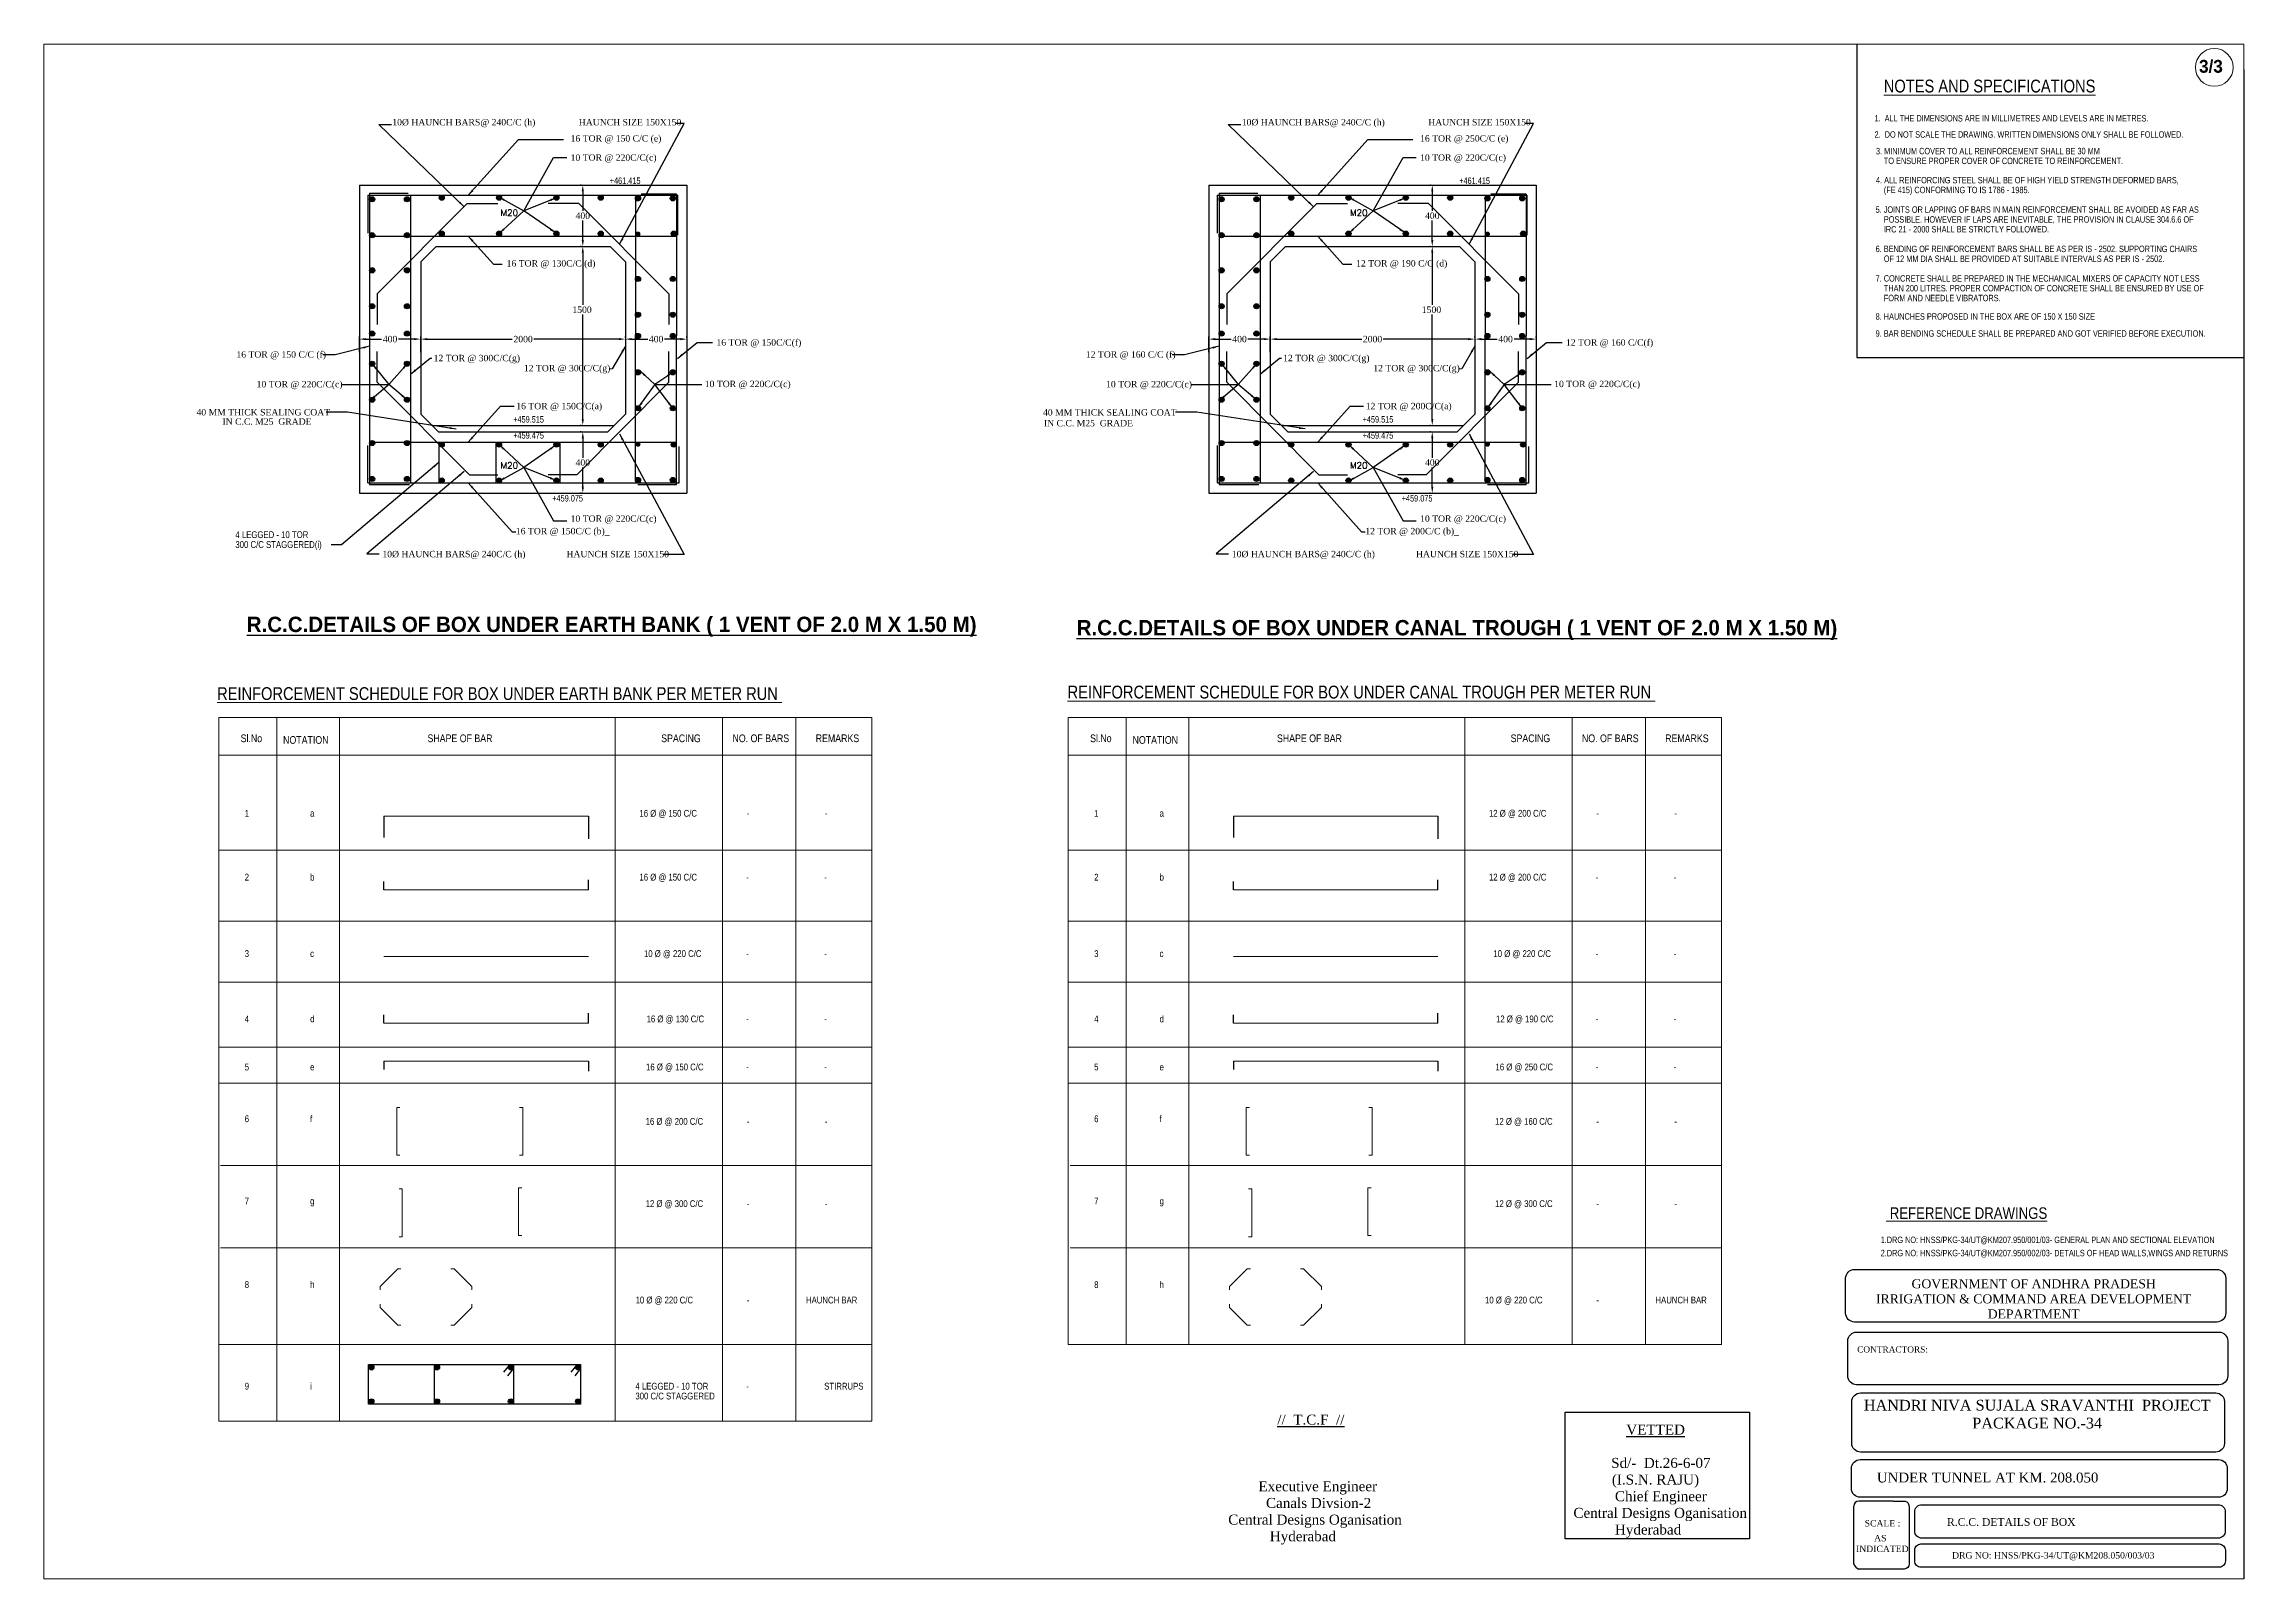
# Model space of a CAD drawing. Header units: millimetres. Extents: x 80 to 7279, y -662 to 1149.
# Drawn here: x 5589 to 6449, y -662 to -62 of the extents above; entities that cross this region are included whole.
import ezdxf
from ezdxf.enums import TextEntityAlignment as Align

# ---------------------------------------------------------------- set-up
doc = ezdxf.new("R2010")
doc.units = ezdxf.units.MM
for name, color, linetype in [('border', 7, 'Continuous'), ('DIM', 3, 'Continuous'), ('MAIN', 7, 'Continuous'), ('shape of bar', 170, 'Continuous'), ('SHEET', 3, 'Continuous'), ('STEEL', 5, 'Continuous'), ('TEXT_GENERAL', 4, 'Continuous'), ('TEXT_NAME', 5, 'Continuous'), ('TEXT_STEEL', 7, 'Continuous')]:
    doc.layers.add(name, color=color, linetype=linetype)
doc.styles.add('ARIAL NARROW', font='ARIALN_1.TTF')
doc.styles.add('CITYBLUEPR', font='cityb__.ttf')
doc.styles.add('ROMANS', font='romans.shx', dxfattribs={"height": 2.5})
doc.styles.get("Standard").update_dxf_attribs({"font": 'TIMES_1.TTF', "height": 2.5})
doc.styles.add('TNR_2.5', font='TIMES_1.TTF', dxfattribs={"height": 2.5})
doc.dimstyles.new('STYLE_ESH', dxfattribs={"dimtxt": 2.5, "dimasz": 2.5, "dimexe": 1, "dimexo": 0.625, "dimtad": 0, "dimtih": 1, "dimtoh": 1, "dimdec": 0, "dimlfac": 100, "dimzin": 9, "dimdsep": 46, "dimtxsty": 'TNR_2.5', "dimcen": 2.5, "dimadec": 0, "dimazin": 2, "dimtfac": 1, "dimtdec": 0, "dimtofl": 0, "dimtmove": 2, "dimatfit": 3, "dimfxl": 0, "dimarcsym": 0})

msp = doc.modelspace()

# ---------------------------------------------------------------- texts
for s, height, p in [('40 MM THICK SEALING COAT ', 2.5, (5648.737, -207.575)), ('40 MM THICK SEALING COAT ', 2.5, (5979.64, -207.635)), ('IN C.C. M25  GRADE', 2.5, (5658.885, -211.21)), ('IN C.C. M25  GRADE', 2.5, (5980.003, -211.836)), ('UNDER TUNNEL AT KM. 208.050', 3.85, (6305.611, -624.654)), ('INDICATED', 2.5, (6297.46, -651.852)), ('AS ', 2.5, (6304.53, -647.659)), ('DRG NO: HNSS/PKG-34/UT@KM208.050/003/03', 2.5, (6334.993, -654.391))]:
    msp.add_text(s, height=height).set_placement(p)
at = {"style": 'CITYBLUEPR'}
for s, p in [('%%UR.C.C.DETAILS OF BOX UNDER EARTH BANK ( 1 VENT OF 2.0 M X 1.50 M)', (5668.365, -292.239)), ('%%UR.C.C.DETAILS OF BOX UNDER CANAL TROUGH ( 1 VENT OF 2.0 M X 1.50 M)', (5992.792, -293.542))]:
    msp.add_text(s, height=6, dxfattribs=at).set_placement(p)
for s, insert, char_height, width, attachment_point in [('10%%C HAUNCH BARS@ 240C/C (h)                  HAUNCH SIZE 150X150\\P  ', (5725.264, -99.186), 2.5, 129.02778, 7), ('10%%C HAUNCH BARS@ 240C/C (h)                  HAUNCH SIZE 150X150\\P  ', (6057.325, -99.186), 2.5, 129.02778, 7), ('16 TOR @ 150 C/C (e)', (5794.977, -101.337), 2.5, 70, 7), ('16 TOR @ 250C/C (e)', (6127.038, -101.337), 2.5, 70, 7), ('10 TOR @ 220C/C(c)', (5794.977, -108.839), 2.5, 70, 7), ('10 TOR @ 220C/C(c)', (6127.038, -108.839), 2.5, 70, 7), ('16 TOR @ 130C/C (d)', (5769.955, -146.864), 2.5, 70, 1), ('12 TOR @ 190 C/C (d)', (6102.016, -146.864), 2.5, 70, 1), ('16 TOR @ 150C/C(f)', (5851.994, -177.8), 2.5, 70, 1), ('12 TOR @ 160 C/C(f)', (6184.055, -177.8), 2.5, 70, 1), ('16 TOR @ 150 C/C (f)', (5664.328, -182.481), 2.5, 70, 1), ('12 TOR @ 300C/C(g)', (5741.417, -183.881), 2.5, 70, 1), ('12 TOR @ 300C/C(g)', (5776.706, -187.823), 2.5, 70, 1), ('12 TOR @ 160 C/C (f)', (5996.389, -182.481), 2.5, 70, 1), ('12 TOR @ 300C/C(g)', (6073.478, -183.881), 2.5, 70, 1), ('12 TOR @ 300C/C(g)', (6108.767, -187.823), 2.5, 70, 1), ('10 TOR @ 220C/C(c)', (5672.229, -194.108), 2.5, 70, 1), ('10 TOR @ 220C/C(c)', (5847.401, -194.013), 2.5, 70, 1), ('10 TOR @ 220C/C(c)', (6004.29, -194.108), 2.5, 70, 1), ('10 TOR @ 220C/C(c)', (6179.462, -194.013), 2.5, 70, 1), ('16 TOR @ 150C/C(a)', (5773.728, -205.972), 2.5, 70, 7), ('12 TOR @ 200C/C(a)', (6105.789, -205.972), 2.5, 70, 7), ('10 TOR @ 220C/C(c)', (5794.977, -246.65), 2.5, 70, 1), ('10 TOR @ 220C/C(c)', (6127.038, -246.65), 2.5, 70, 1), ('16 TOR @ 150C/C (b)_', (5773.567, -251.525), 2.5, 70, 1), ('12 TOR @ 200C/C (b)_', (6105.628, -251.525), 2.5, 70, 1), ('10%%C HAUNCH BARS@ 240C/C (h)                 HAUNCH SIZE 150X150\\P  ', (5721.393, -260.507), 2.5, 129.02778, 1), ('10%%C HAUNCH BARS@ 240C/C (h)                 HAUNCH SIZE 150X150\\P  ', (6053.454, -260.507), 2.5, 129.02778, 1), ('HANDRI NIVA SUJALA SRAVANTHI  PROJECT\\PPACKAGE NO.-34', (6368.261, -592.352), 4.2, 151.5, 2), ('                             {\\L//  T.C.F  //}\\P                       \\P\\P\\P                        Executive Engineer\\P                          Canals Divsion-2\\P                Central Designs Oganisation\\P                           Hyderabad', (6028.458, -598.14), 3.90625, 265.625, 1), ('                              {\\LVETTED\\P}\\P                          Sd/-  Dt.26-6-07\\P^I^I     (I.S.N. RAJU)\\P                           Chief Engineer\\P                Central Designs Oganisation\\P                           Hyderabad', (6163.388, -602.029), 3.90625, 265.625, 1), ('SCALE :', (6300.84, -639.356), 2.5, 25.272, 1)]:
    msp.add_mtext(s, dxfattribs=dict(insert=insert, char_height=char_height, width=width, attachment_point=attachment_point))
at = {"char_height": 2.5, "width": 50.5785, "style": 'ROMANS'}
for insert, attachment_point in [((5774.435, -129.616), 9), ((6106.496, -129.616), 9), ((5774.435, -225.873), 3), ((6106.496, -225.873), 3)]:
    msp.add_mtext('M20', dxfattribs=dict(at, insert=insert, attachment_point=attachment_point))
at = {"layer": 'MAIN', "lineweight": 5, "style": 'ARIAL NARROW'}
for s, height, p in [('%%UNOTES AND SPECIFICATIONS', 5, (6308.302, -81.323)), ('1.  ALL THE DIMENSIONS ARE IN MILLIMETRES AND LEVELS ARE IN METRES.', 2.5, (6304.664, -92.673)), ('2.  DO NOT SCALE THE DRAWING. WRITTEN DIMENSIONS ONLY SHALL BE FOLLOWED.', 2.5, (6304.672, -99.01)), ('3. MINIMUM COVER TO ALL REINFORCEMENT SHALL BE 30 MM', 2.5, (6305.252, -105.489)), ('   TO ENSURE PROPER COVER OF CONCRETE TO REINFORCEMENT.', 2.5, (6305.934, -109.329)), ('4. ALL REINFORCING STEEL SHALL BE OF HIGH YIELD STRENGTH DEFORMED BARS,', 2.5, (6305.252, -116.849)), ('   (FE 415) CONFORMING TO IS 1786 - 1985.', 2.5, (6305.934, -120.689)), ('5. JOINTS OR LAPPING OF BARS IN MAIN REINFORCEMENT SHALL BE AVOIDED AS FAR AS ', 2.5, (6305.113, -128.369)), ('   POSSIBLE. HOWEVER IF LAPS ARE INEVITABLE, THE PROVISION IN CLAUSE 304.6.6 OF', 2.5, (6305.934, -132.209)), ('   IRC 21 - 2000 SHALL BE STRICTLY FOLLOWED.', 2.5, (6305.934, -136.049)), ('6. BENDING OF REINFORCEMENT BARS SHALL BE AS PER IS - 2502. SUPPORTING CHAIRS ', 2.5, (6305.113, -143.729)), ('   OF 12 MM DIA SHALL BE PROVIDED AT SUITABLE INTERVALS AS PER IS - 2502.', 2.5, (6305.934, -147.569)), ('7. CONCRETE SHALL BE PREPARED IN THE MECHANICAL MIXERS OF CAPACITY NOT LESS', 2.5, (6305.113, -155.249)), ('   THAN 200 LITRES. PROPER COMPACTION OF CONCRETE SHALL BE ENSURED BY USE OF', 2.5, (6305.934, -159.089)), ('   FORM AND NEEDLE VIBRATORS.', 2.5, (6305.934, -162.929)), ('8. HAUNCHES PROPOSED IN THE BOX ARE OF 150 X 150 SIZE', 2.5, (6305.113, -170.141)), ('9. BAR BENDING SCHEDULE SHALL BE PREPARED AND GOT VERIFIED BEFORE EXECUTION.', 2.5, (6305.113, -176.786))]:
    msp.add_text(s, height=height, dxfattribs=at).set_placement(p)
at = {"layer": 'MAIN', "color": 0, "lineweight": 5, "style": 'ARIAL NARROW'}
for s, height, p in [('%%U REFERENCE DRAWINGS', 4.5, (6309.209, -521.615)), ('1.DRG NO: HNSS/PKG-34/UT@KM207.950/001/03- GENERAL PLAN AND SECTIONAL ELEVATION', 2.5, (6307.095, -531.081)), ('2.DRG NO: HNSS/PKG-34/UT@KM207.950/002/03- DETAILS OF HEAD WALLS,WINGS AND RETURNS ', 2.5, (6307.095, -536.227))]:
    msp.add_text(s, height=height, dxfattribs=at).set_placement(p)
at = {"layer": 'SHEET', "color": 7}
for s, insert, char_height, width, attachment_point in [('GOVERNMENT OF ANDHRA PRADESH\\PIRRIGATION & COMMAND AREA DEVELOPMENT DEPARTMENT', (6366.895, -552.894), 3.53871, 136.01294, 5), ('CONTRACTORS:', (6297.898, -572.681), 2.40632, 35.82521, 4), (' R.C.C. DETAILS OF BOX ', (6331.903, -638.608), 3.0079, 111.18179, 1)]:
    msp.add_mtext(s, dxfattribs=dict(at, insert=insert, char_height=char_height, width=width, attachment_point=attachment_point))
at = {"layer": 'TEXT_GENERAL', "color": 0, "lineweight": 9, "style": 'CITYBLUEPR'}
msp.add_text('3/3', height=5, dxfattribs=at).set_placement((6431.543, -73.607))
at = {"layer": 'TEXT_GENERAL', "color": 0, "lineweight": 5, "style": 'ARIAL NARROW'}
for s, p in [('+461.415', (5816.284, -115.818)), ('+461.415', (6148.345, -115.818)), ('+459.515', (5778.529, -209.098)), ('+459.475', (5778.529, -215.384)), ('+459.515', (6110.59, -209.098)), ('+459.475', (6110.59, -215.384)), ('+459.075', (5793.8, -239.961)), ('+459.075', (6125.861, -239.961))]:
    msp.add_text(s, height=2.5, dxfattribs=at).set_placement(p, align=Align.MIDDLE)
at = {"layer": 'TEXT_NAME', "color": 0, "lineweight": 5, "style": 'ARIAL NARROW'}
for s, height, p in [('%%UREINFORCEMENT SCHEDULE FOR BOX UNDER EARTH BANK PER METER RUN ', 5, (5656.782, -318.795)), ('%%UREINFORCEMENT SCHEDULE FOR BOX UNDER CANAL TROUGH PER METER RUN ', 5, (5989.243, -318.203)), ('Sl.No     ', 3, (5665.987, -335.278)), ('NOTATION', 3, (5682.583, -335.916)), ('SHAPE OF BAR', 3, (5739.033, -335.278)), ('SPACING', 3, (5830.381, -335.278)), ('NO. OF BARS', 3, (5858.255, -335.278)), ('REMARKS', 3, (5890.787, -335.278)), ('Sl.No     ', 3, (5998.048, -335.278)), ('NOTATION', 3, (6014.644, -335.916)), ('SHAPE OF BAR', 3, (6071.094, -335.278)), ('SPACING', 3, (6162.442, -335.278)), ('NO. OF BARS', 3, (6190.316, -335.278)), ('REMARKS', 3, (6222.848, -335.278))]:
    msp.add_text(s, height=height, dxfattribs=at).set_placement(p)
at = {"layer": 'TEXT_STEEL', "color": 0, "lineweight": 5, "style": 'ARIAL NARROW'}
for s, p in [('4 LEGGED - 10 TOR', (5663.933, -255.512)), ('300 C/C STAGGERED(i) ', (5663.933, -259.36)), ('1', (5667.58, -364.415)), ('a', (5693.143, -364.415)), ('16 %%C @ 150 C/C', (5821.889, -364.415)), ('-', (5863.862, -364.415)), ('-', (5894.35, -364.415)), ('1', (5999.641, -364.415)), ('a', (6025.204, -364.415)), ('12 %%C @ 200 C/C', (6153.95, -364.415)), ('-', (6195.923, -364.415)), ('-', (6226.411, -364.415)), ('2', (5667.58, -389.381)), ('b', (5693.143, -389.381)), ('16 %%C @ 150 C/C', (5821.889, -389.381)), ('2', (5999.641, -389.381)), ('b', (6025.204, -389.381)), ('12 %%C @ 200 C/C', (6153.95, -389.381)), ('-', (5863.614, -389.381)), ('-', (5894.103, -389.381)), ('-', (6195.675, -389.381)), ('-', (6226.164, -389.381)), ('3', (5667.58, -419.264)), ('c', (5693.143, -419.264)), ('10 %%C @ 220 C/C', (5823.645, -419.264)), ('-', (5863.614, -419.264)), ('-', (5894.103, -419.264)), ('3', (5999.641, -419.264)), ('c', (6025.204, -419.264)), ('10 %%C @ 220 C/C', (6155.706, -419.264)), ('-', (6195.675, -419.264)), ('-', (6226.164, -419.264)), ('4', (5667.58, -444.795)), ('d', (5693.143, -444.795)), ('16 %%C @ 130 C/C', (5824.668, -444.795)), ('- ', (5863.614, -444.795)), ('-', (5894.103, -444.795)), ('4', (5999.641, -444.795)), ('d', (6025.204, -444.795)), ('12 %%C @ 190 C/C', (6156.729, -444.795)), ('- ', (6195.675, -444.795)), ('-', (6226.164, -444.795)), ('5', (5667.58, -463.575)), ('e', (5693.143, -463.575)), ('16 %%C @ 150 C/C', (5824.464, -463.575)), ('-', (5863.614, -463.575)), ('-', (5894.103, -463.575)), ('5', (5999.641, -463.575)), ('e', (6025.204, -463.575)), ('16 %%C @ 250 C/C', (6156.525, -463.575)), ('-', (6195.675, -463.575)), ('-', (6226.164, -463.575)), ('6', (5667.58, -483.818)), ('f', (5693.143, -483.818)), ('6', (5999.641, -483.818)), ('f', (6025.204, -483.818)), ('16 %%C @ 200 C/C', (5824.306, -484.839)), ('-', (5863.862, -484.839)), ('-', (5894.35, -484.839)), ('12 %%C @ 160 C/C', (6156.367, -484.839)), ('-', (6195.923, -484.839)), ('-', (6226.411, -484.839)), ('7', (5667.58, -515.975)), ('g', (5693.143, -515.975)), ('12 %%C @ 300 C/C', (5824.306, -516.997)), ('-', (5863.862, -516.997)), ('-', (5894.35, -516.997)), ('7', (5999.641, -515.975)), ('g', (6025.204, -515.975)), ('12 %%C @ 300 C/C', (6156.367, -516.997)), ('-', (6195.923, -516.997)), ('-', (6226.411, -516.997)), ('8', (5667.58, -548.639)), ('h', (5693.143, -548.639)), ('8', (5999.641, -548.639)), ('h', (6025.204, -548.639)), ('10 %%C @ 220 C/C', (5820.369, -554.674)), ('-', (5863.862, -554.674)), ('HAUNCH BAR', (5886.987, -554.674)), ('10 %%C @ 220 C/C', (6152.43, -554.674)), ('-', (6195.923, -554.674)), ('HAUNCH BAR', (6219.048, -554.674)), ('9', (5667.58, -588.349)), ('i', (5693.143, -588.349)), ('4 LEGGED - 10 TOR', (5820.294, -588.349)), ('300 C/C STAGGERED ', (5820.294, -592.197)), ('-', (5863.614, -588.349)), ('STIRRUPS', (5894.103, -588.349))]:
    msp.add_text(s, height=2.65, dxfattribs=at).set_placement(p)

# ---------------------------------------------------------------- blocks, each defined once
blk = doc.blocks.new('*D178')
at = {"color": 0, "lineweight": -2, "transparency": 16777216}
for p, q in [((5799.1, -141.51), (5798.73, -141.51)), ((5799.73, -144.01), (5799.73, -164.35)), ((5799.73, -209.01), (5799.73, -168.15)), ((5799.1, -211.51), (5798.73, -211.51))]:
    blk.add_line(p, q, dxfattribs=at)
at = {"color": 0, "transparency": 16777216}
for points in [[(5799.31, -144.01), (5800.14, -144.01), (5799.73, -141.51)], [(5799.31, -209.01), (5800.14, -209.01), (5799.73, -211.51)]]:
    blk.add_solid(points, dxfattribs=at)
at = {"layer": 'Defpoints', "color": 0, "transparency": 16777216}
for p in [(5799.73, -141.51), (5799.73, -211.51), (5799.73, -211.51)]:
    blk.add_point(p, dxfattribs=at)
at = {"color": 0, "transparency": 16777216, "insert": (5799.44, -166.25), "char_height": 2.5, "attachment_point": 5, "style": 'TNR_2.5'}
blk.add_mtext('1500', dxfattribs=at)
blk = doc.blocks.new('*D179')
at = {"color": 0, "lineweight": -2, "transparency": 16777216}
for p, q in [((5736.4, -182.83), (5736.4, -176.74)), ((5738.9, -177.74), (5772.19, -177.74)), ((5813.9, -177.74), (5780.61, -177.74)), ((5816.4, -177.12), (5816.4, -176.74))]:
    blk.add_line(p, q, dxfattribs=at)
at = {"color": 0, "transparency": 16777216}
for points in [[(5738.9, -177.33), (5738.9, -178.16), (5736.4, -177.74)], [(5813.9, -177.33), (5813.9, -178.16), (5816.4, -177.74)]]:
    blk.add_solid(points, dxfattribs=at)
at = {"layer": 'Defpoints', "color": 0, "transparency": 16777216}
for p in [(5816.4, -177.74), (5816.4, -177.74), (5736.4, -183.46)]:
    blk.add_point(p, dxfattribs=at)
at = {"color": 0, "transparency": 16777216, "insert": (5776.4, -177.74), "char_height": 2.5, "attachment_point": 5, "style": 'TNR_2.5'}
blk.add_mtext('2000', dxfattribs=at)
blk = doc.blocks.new('*D180')
at = {"color": 0, "lineweight": -2, "transparency": 16777216}
for p, q in [((5712.4, -182.83), (5712.4, -176.74)), ((5714.9, -177.74), (5721.1, -177.74)), ((5733.9, -177.74), (5727.7, -177.74)), ((5736.4, -182.83), (5736.4, -176.74))]:
    blk.add_line(p, q, dxfattribs=at)
at = {"color": 0, "transparency": 16777216}
for points in [[(5714.9, -177.33), (5714.9, -178.16), (5712.4, -177.74)], [(5733.9, -177.33), (5733.9, -178.16), (5736.4, -177.74)]]:
    blk.add_solid(points, dxfattribs=at)
at = {"layer": 'Defpoints', "color": 0, "transparency": 16777216}
for p in [(5736.4, -177.74), (5712.4, -183.46), (5736.4, -183.46)]:
    blk.add_point(p, dxfattribs=at)
at = {"color": 0, "transparency": 16777216, "insert": (5724.4, -177.74), "char_height": 2.5, "attachment_point": 5, "style": 'TNR_2.5'}
blk.add_mtext('400', dxfattribs=at)
blk = doc.blocks.new('*D181')
at = {"color": 0, "lineweight": -2, "transparency": 16777216}
for p, q in [((5816.4, -177.12), (5816.4, -176.74)), ((5818.9, -177.74), (5825.1, -177.74)), ((5837.9, -177.74), (5831.7, -177.74)), ((5840.4, -177.12), (5840.4, -176.74))]:
    blk.add_line(p, q, dxfattribs=at)
at = {"color": 0, "transparency": 16777216}
for points in [[(5818.9, -177.33), (5818.9, -178.16), (5816.4, -177.74)], [(5837.9, -177.33), (5837.9, -178.16), (5840.4, -177.74)]]:
    blk.add_solid(points, dxfattribs=at)
at = {"layer": 'Defpoints', "color": 0, "transparency": 16777216}
for p in [(5816.4, -177.74), (5840.4, -177.74), (5840.4, -177.74)]:
    blk.add_point(p, dxfattribs=at)
at = {"color": 0, "transparency": 16777216, "insert": (5828.4, -177.74), "char_height": 2.5, "attachment_point": 5, "style": 'TNR_2.5'}
blk.add_mtext('400', dxfattribs=at)
blk = doc.blocks.new('*D182')
at = {"color": 0, "lineweight": -2, "transparency": 16777216}
for p, q in [((5799.11, -117.51), (5798.74, -117.51)), ((5799.74, -120.01), (5799.74, -127.61)), ((5799.74, -139.01), (5799.74, -131.4)), ((5799.11, -141.51), (5798.74, -141.51))]:
    blk.add_line(p, q, dxfattribs=at)
at = {"color": 0, "transparency": 16777216}
for points in [[(5799.32, -120.01), (5800.15, -120.01), (5799.74, -117.51)], [(5799.32, -139.01), (5800.15, -139.01), (5799.74, -141.51)]]:
    blk.add_solid(points, dxfattribs=at)
at = {"layer": 'Defpoints', "color": 0, "transparency": 16777216}
for p in [(5799.74, -117.51), (5799.74, -117.51), (5799.74, -141.51)]:
    blk.add_point(p, dxfattribs=at)
at = {"color": 0, "transparency": 16777216, "insert": (5799.74, -129.51), "char_height": 2.5, "attachment_point": 5, "style": 'TNR_2.5'}
blk.add_mtext('400', dxfattribs=at)
blk = doc.blocks.new('*D183')
at = {"color": 0, "lineweight": -2, "transparency": 16777216}
for p, q in [((5799.11, -213.98), (5798.74, -213.98)), ((5799.74, -216.48), (5799.74, -224.09)), ((5799.74, -235.48), (5799.74, -227.88)), ((5799.11, -237.98), (5798.74, -237.98))]:
    blk.add_line(p, q, dxfattribs=at)
at = {"color": 0, "transparency": 16777216}
for points in [[(5799.32, -216.48), (5800.15, -216.48), (5799.74, -213.98)], [(5799.32, -235.48), (5800.15, -235.48), (5799.74, -237.98)]]:
    blk.add_solid(points, dxfattribs=at)
at = {"layer": 'Defpoints', "color": 0, "transparency": 16777216}
for p in [(5799.74, -213.98), (5799.74, -237.98), (5799.74, -237.98)]:
    blk.add_point(p, dxfattribs=at)
at = {"color": 0, "transparency": 16777216, "insert": (5799.74, -225.98), "char_height": 2.5, "attachment_point": 5, "style": 'TNR_2.5'}
blk.add_mtext('400', dxfattribs=at)
blk = doc.blocks.new('*D190')
at = {"color": 0, "lineweight": -2, "transparency": 16777216}
for p, q in [((6131.16, -141.51), (6130.79, -141.51)), ((6131.79, -144.01), (6131.79, -164.35)), ((6131.79, -209.01), (6131.79, -168.15)), ((6131.16, -211.51), (6130.79, -211.51))]:
    blk.add_line(p, q, dxfattribs=at)
at = {"color": 0, "transparency": 16777216}
for points in [[(6131.37, -144.01), (6132.2, -144.01), (6131.79, -141.51)], [(6131.37, -209.01), (6132.2, -209.01), (6131.79, -211.51)]]:
    blk.add_solid(points, dxfattribs=at)
at = {"layer": 'Defpoints', "color": 0, "transparency": 16777216}
for p in [(6131.79, -141.51), (6131.79, -211.51), (6131.79, -211.51)]:
    blk.add_point(p, dxfattribs=at)
at = {"color": 0, "transparency": 16777216, "insert": (6131.5, -166.25), "char_height": 2.5, "attachment_point": 5, "style": 'TNR_2.5'}
blk.add_mtext('1500', dxfattribs=at)
blk = doc.blocks.new('*D191')
at = {"color": 0, "lineweight": -2, "transparency": 16777216}
for p, q in [((6068.46, -182.83), (6068.46, -176.74)), ((6070.96, -177.74), (6104.25, -177.74)), ((6145.96, -177.74), (6112.67, -177.74)), ((6148.46, -177.12), (6148.46, -176.74))]:
    blk.add_line(p, q, dxfattribs=at)
at = {"color": 0, "transparency": 16777216}
for points in [[(6070.96, -177.33), (6070.96, -178.16), (6068.46, -177.74)], [(6145.96, -177.33), (6145.96, -178.16), (6148.46, -177.74)]]:
    blk.add_solid(points, dxfattribs=at)
at = {"layer": 'Defpoints', "color": 0, "transparency": 16777216}
for p in [(6148.46, -177.74), (6148.46, -177.74), (6068.46, -183.46)]:
    blk.add_point(p, dxfattribs=at)
at = {"color": 0, "transparency": 16777216, "insert": (6108.46, -177.74), "char_height": 2.5, "attachment_point": 5, "style": 'TNR_2.5'}
blk.add_mtext('2000', dxfattribs=at)
blk = doc.blocks.new('*D192')
at = {"color": 0, "lineweight": -2, "transparency": 16777216}
for p, q in [((6044.46, -182.83), (6044.46, -176.74)), ((6046.96, -177.74), (6053.16, -177.74)), ((6065.96, -177.74), (6059.76, -177.74)), ((6068.46, -182.83), (6068.46, -176.74))]:
    blk.add_line(p, q, dxfattribs=at)
at = {"color": 0, "transparency": 16777216}
for points in [[(6046.96, -177.33), (6046.96, -178.16), (6044.46, -177.74)], [(6065.96, -177.33), (6065.96, -178.16), (6068.46, -177.74)]]:
    blk.add_solid(points, dxfattribs=at)
at = {"layer": 'Defpoints', "color": 0, "transparency": 16777216}
for p in [(6068.46, -177.74), (6044.46, -183.46), (6068.46, -183.46)]:
    blk.add_point(p, dxfattribs=at)
at = {"color": 0, "transparency": 16777216, "insert": (6056.46, -177.74), "char_height": 2.5, "attachment_point": 5, "style": 'TNR_2.5'}
blk.add_mtext('400', dxfattribs=at)
blk = doc.blocks.new('*D193')
at = {"color": 0, "lineweight": -2, "transparency": 16777216}
for p, q in [((6148.46, -177.12), (6148.46, -176.74)), ((6150.96, -177.74), (6157.16, -177.74)), ((6169.96, -177.74), (6163.76, -177.74)), ((6172.46, -177.12), (6172.46, -176.74))]:
    blk.add_line(p, q, dxfattribs=at)
at = {"color": 0, "transparency": 16777216}
for points in [[(6150.96, -177.33), (6150.96, -178.16), (6148.46, -177.74)], [(6169.96, -177.33), (6169.96, -178.16), (6172.46, -177.74)]]:
    blk.add_solid(points, dxfattribs=at)
at = {"layer": 'Defpoints', "color": 0, "transparency": 16777216}
for p in [(6148.46, -177.74), (6172.46, -177.74), (6172.46, -177.74)]:
    blk.add_point(p, dxfattribs=at)
at = {"color": 0, "transparency": 16777216, "insert": (6160.46, -177.74), "char_height": 2.5, "attachment_point": 5, "style": 'TNR_2.5'}
blk.add_mtext('400', dxfattribs=at)
blk = doc.blocks.new('*D194')
at = {"color": 0, "lineweight": -2, "transparency": 16777216}
for p, q in [((6131.17, -117.51), (6130.8, -117.51)), ((6131.8, -120.01), (6131.8, -127.61)), ((6131.8, -139.01), (6131.8, -131.4)), ((6131.17, -141.51), (6130.8, -141.51))]:
    blk.add_line(p, q, dxfattribs=at)
at = {"color": 0, "transparency": 16777216}
for points in [[(6131.38, -120.01), (6132.21, -120.01), (6131.8, -117.51)], [(6131.38, -139.01), (6132.21, -139.01), (6131.8, -141.51)]]:
    blk.add_solid(points, dxfattribs=at)
at = {"layer": 'Defpoints', "color": 0, "transparency": 16777216}
for p in [(6131.8, -117.51), (6131.8, -117.51), (6131.8, -141.51)]:
    blk.add_point(p, dxfattribs=at)
at = {"color": 0, "transparency": 16777216, "insert": (6131.8, -129.51), "char_height": 2.5, "attachment_point": 5, "style": 'TNR_2.5'}
blk.add_mtext('400', dxfattribs=at)
blk = doc.blocks.new('*D195')
at = {"color": 0, "lineweight": -2, "transparency": 16777216}
for p, q in [((6131.17, -213.98), (6130.8, -213.98)), ((6131.8, -216.48), (6131.8, -224.09)), ((6131.8, -235.48), (6131.8, -227.88)), ((6131.17, -237.98), (6130.8, -237.98))]:
    blk.add_line(p, q, dxfattribs=at)
at = {"color": 0, "transparency": 16777216}
for points in [[(6131.38, -216.48), (6132.21, -216.48), (6131.8, -213.98)], [(6131.38, -235.48), (6132.21, -235.48), (6131.8, -237.98)]]:
    blk.add_solid(points, dxfattribs=at)
at = {"layer": 'Defpoints', "color": 0, "transparency": 16777216}
for p in [(6131.8, -213.98), (6131.8, -237.98), (6131.8, -237.98)]:
    blk.add_point(p, dxfattribs=at)
at = {"color": 0, "transparency": 16777216, "insert": (6131.8, -225.98), "char_height": 2.5, "attachment_point": 5, "style": 'TNR_2.5'}
blk.add_mtext('400', dxfattribs=at)

# ---------------------------------------------------------------- dimensions: what is measured, and where the dimension line sits
for base, p1, p2, angle, picture, middle in [((5799.736, -117.506), (5799.736, -141.506), (5799.736, -117.506), 90, '*D182', (5799.736, -129.506)), ((6131.797, -117.506), (6131.797, -141.506), (6131.797, -117.506), 90, '*D194', (6131.797, -129.506)), ((5799.736, -237.983), (5799.736, -213.983), (5799.736, -237.983), 270, '*D183', (5799.736, -225.983)), ((6131.797, -237.983), (6131.797, -213.983), (6131.797, -237.983), 270, '*D195', (6131.797, -225.983))]:
    dim = msp.add_linear_dim(base=base, p1=p1, p2=p2, angle=angle, text='400', dimstyle='STYLE_ESH')
    dim.commit()
    dim.dimension.update_dxf_attribs({"geometry": picture, "text_midpoint": middle})
for base, p1, p2, picture, middle in [((5799.726, -211.506), (5799.726, -141.506), (5799.726, -211.506), '*D178', (5799.443, -166.25)), ((6131.787, -211.506), (6131.787, -141.506), (6131.787, -211.506), '*D190', (6131.504, -166.25))]:
    dim = msp.add_linear_dim(base=base, p1=p1, p2=p2, angle=90, text='1500', dimstyle='STYLE_ESH')
    dim.commit()
    dim.dimension.update_dxf_attribs({"geometry": picture, "text_midpoint": middle, "dimtype": 160})
for base, p1, p2, text, picture, middle in [((5736.402, -177.745), (5712.402, -183.455), (5736.402, -183.455), '400', '*D180', (5724.402, -177.745)), ((5816.402, -177.745), (5736.402, -183.455), (5816.402, -177.745), '2000', '*D179', (5776.402, -177.745)), ((5840.402, -177.745), (5816.402, -177.745), (5840.402, -177.745), '400', '*D181', (5828.402, -177.745)), ((6068.463, -177.745), (6044.463, -183.455), (6068.463, -183.455), '400', '*D192', (6056.463, -177.745)), ((6148.463, -177.745), (6068.463, -183.455), (6148.463, -177.745), '2000', '*D191', (6108.463, -177.745)), ((6172.463, -177.745), (6148.463, -177.745), (6172.463, -177.745), '400', '*D193', (6160.463, -177.745))]:
    dim = msp.add_linear_dim(base=base, p1=p1, p2=p2, text=text, dimstyle='STYLE_ESH')
    dim.commit()
    dim.dimension.update_dxf_attribs({"geometry": picture, "text_midpoint": middle})

# ---------------------------------------------------------------- hatches: boundary and pattern name
for points in [[(5716.404, -123.091, 1), (5718.404, -123.091, 1)], [(5730.019, -123.091, 1), (5732.019, -123.091, 1)], [(5743.604, -122.474, -1), (5745.604, -122.474, -1)], [(5743.604, -122.474, -1), (5745.604, -122.474, -1)], [(5766.004, -122.474, -1), (5768.004, -122.474, -1)], [(5788.404, -122.474, -1), (5790.404, -122.474, -1)], [(5805.749, -122.474, -1), (5807.749, -122.474, -1)], [(5820.308, -122.716, 1), (5822.308, -122.716, 1)], [(5833.923, -122.716, 1), (5835.923, -122.716, 1)], [(6048.465, -123.091, 1), (6050.465, -123.091, 1)], [(6062.08, -123.091, 1), (6064.08, -123.091, 1)], [(6075.665, -122.474, -1), (6077.665, -122.474, -1)], [(6075.665, -122.474, -1), (6077.665, -122.474, -1)], [(6098.065, -122.474, -1), (6100.065, -122.474, -1)], [(6120.465, -122.474, -1), (6122.465, -122.474, -1)], [(6137.81, -122.474, -1), (6139.81, -122.474, -1)], [(6152.369, -122.716, 1), (6154.369, -122.716, 1)], [(6165.984, -122.716, 1), (6167.984, -122.716, 1)], [(5716.404, -137.122, 1), (5718.404, -137.122, 1)], [(5730.019, -137.122, 1), (5732.019, -137.122, 1)], [(5743.604, -136.505, -1), (5745.604, -136.505, -1)], [(5743.604, -136.505, -1), (5745.604, -136.505, -1)], [(5766.004, -136.505, -1), (5768.004, -136.505, -1)], [(5788.404, -136.505, -1), (5790.404, -136.505, -1)], [(5805.749, -136.505, -1), (5807.749, -136.505, -1)], [(5820.308, -136.674, 1), (5822.308, -136.674, 1)], [(5834.283, -136.505, -1), (5836.283, -136.505, -1)], [(6048.465, -137.122, 1), (6050.465, -137.122, 1)], [(6062.08, -137.122, 1), (6064.08, -137.122, 1)], [(6075.665, -136.505, -1), (6077.665, -136.505, -1)], [(6075.665, -136.505, -1), (6077.665, -136.505, -1)], [(6098.065, -136.505, -1), (6100.065, -136.505, -1)], [(6120.465, -136.505, -1), (6122.465, -136.505, -1)], [(6137.81, -136.505, -1), (6139.81, -136.505, -1)], [(6152.369, -136.674, 1), (6154.369, -136.674, 1)], [(6166.344, -136.505, -1), (6168.344, -136.505, -1)], [(5716.404, -150.864, 1), (5718.404, -150.864, 1)], [(5730.019, -150.864, 1), (5732.019, -150.864, 1)], [(5820.308, -154.209, 1), (5822.308, -154.209, 1)], [(5833.923, -154.209, 1), (5835.923, -154.209, 1)], [(6048.465, -150.864, 1), (6050.465, -150.864, 1)], [(6062.08, -150.864, 1), (6064.08, -150.864, 1)], [(6152.369, -154.209, 1), (6154.369, -154.209, 1)], [(6165.984, -154.209, 1), (6167.984, -154.209, 1)], [(5716.404, -164.894, 1), (5718.404, -164.894, 1)], [(5730.019, -164.894, 1), (5732.019, -164.894, 1)], [(5820.308, -168.239, 1), (5822.308, -168.239, 1)], [(5833.923, -168.239, 1), (5835.923, -168.239, 1)], [(6048.465, -164.894, 1), (6050.465, -164.894, 1)], [(6062.08, -164.894, 1), (6064.08, -164.894, 1)], [(6152.369, -168.239, 1), (6154.369, -168.239, 1)], [(6165.984, -168.239, 1), (6167.984, -168.239, 1)], [(5716.404, -175.595, 1), (5718.404, -175.595, 1)], [(5730.019, -175.595, 1), (5732.019, -175.595, 1)], [(5820.308, -176.527, 1), (5822.308, -176.527, 1)], [(5833.923, -176.527, 1), (5835.923, -176.527, 1)], [(6048.465, -175.595, 1), (6050.465, -175.595, 1)], [(6062.08, -175.595, 1), (6064.08, -175.595, 1)], [(6152.369, -176.527, 1), (6154.369, -176.527, 1)], [(6165.984, -176.527, 1), (6167.984, -176.527, 1)], [(5716.404, -187.389, 1), (5718.404, -187.389, 1)], [(5730.019, -187.389, 1), (5732.019, -187.389, 1)], [(6048.465, -187.389, 1), (6050.465, -187.389, 1)], [(6062.08, -187.389, 1), (6064.08, -187.389, 1)], [(5820.308, -190.735, 1), (5822.308, -190.735, 1)], [(5833.923, -190.735, 1), (5835.923, -190.735, 1)], [(6152.369, -190.735, 1), (6154.369, -190.735, 1)], [(6165.984, -190.735, 1), (6167.984, -190.735, 1)], [(5716.404, -201.42, 1), (5718.404, -201.42, 1)], [(5730.019, -201.42, 1), (5732.019, -201.42, 1)], [(5820.308, -204.765, 1), (5822.308, -204.765, 1)], [(5833.923, -204.765, 1), (5835.923, -204.765, 1)], [(6048.465, -201.42, 1), (6050.465, -201.42, 1)], [(6062.08, -201.42, 1), (6064.08, -201.42, 1)], [(6152.369, -204.765, 1), (6154.369, -204.765, 1)], [(6165.984, -204.765, 1), (6167.984, -204.765, 1)], [(5716.404, -218.367, -1), (5718.404, -218.367, -1)], [(5730.019, -218.367, -1), (5732.019, -218.367, -1)], [(5743.604, -218.985, 1), (5745.604, -218.985, 1)], [(5743.604, -218.985, 1), (5745.604, -218.985, 1)], [(5766.004, -218.985, 1), (5768.004, -218.985, 1)], [(5788.404, -218.985, 1), (5790.404, -218.985, 1)], [(5805.749, -218.985, 1), (5807.749, -218.985, 1)], [(5820.308, -218.816, -1), (5822.308, -218.816, -1)], [(5834.283, -218.985, 1), (5836.283, -218.985, 1)], [(6048.465, -218.367, -1), (6050.465, -218.367, -1)], [(6062.08, -218.367, -1), (6064.08, -218.367, -1)], [(6075.665, -218.985, 1), (6077.665, -218.985, 1)], [(6075.665, -218.985, 1), (6077.665, -218.985, 1)], [(6098.065, -218.985, 1), (6100.065, -218.985, 1)], [(6120.465, -218.985, 1), (6122.465, -218.985, 1)], [(6137.81, -218.985, 1), (6139.81, -218.985, 1)], [(6152.369, -218.816, -1), (6154.369, -218.816, -1)], [(6166.344, -218.985, 1), (6168.344, -218.985, 1)], [(5716.404, -232.398, -1), (5718.404, -232.398, -1)], [(5730.019, -232.398, -1), (5732.019, -232.398, -1)], [(5743.604, -233.015, 1), (5745.604, -233.015, 1)], [(5743.604, -233.015, 1), (5745.604, -233.015, 1)], [(5766.004, -233.015, 1), (5768.004, -233.015, 1)], [(5788.404, -233.015, 1), (5790.404, -233.015, 1)], [(5805.749, -233.015, 1), (5807.749, -233.015, 1)], [(5820.308, -232.774, -1), (5822.308, -232.774, -1)], [(5833.923, -232.774, -1), (5835.923, -232.774, -1)], [(6048.465, -232.398, -1), (6050.465, -232.398, -1)], [(6062.08, -232.398, -1), (6064.08, -232.398, -1)], [(6075.665, -233.015, 1), (6077.665, -233.015, 1)], [(6075.665, -233.015, 1), (6077.665, -233.015, 1)], [(6098.065, -233.015, 1), (6100.065, -233.015, 1)], [(6120.465, -233.015, 1), (6122.465, -233.015, 1)], [(6137.81, -233.015, 1), (6139.81, -233.015, 1)], [(6152.369, -232.774, -1), (6154.369, -232.774, -1)], [(6165.984, -232.774, -1), (6167.984, -232.774, -1)], [(5716.096, -579.705, -1), (5718.096, -579.705, -1)], [(5741.74, -579.705, -1), (5743.74, -579.705, -1)], [(5770.614, -579.705, -1), (5772.614, -579.705, -1)], [(5796.884, -579.705, -1), (5798.884, -579.705, -1)], [(5716.096, -592.988, -1), (5718.096, -592.988, -1)], [(5741.74, -592.988, -1), (5743.74, -592.988, -1)], [(5770.614, -592.988, -1), (5772.614, -592.988, -1)], [(5796.884, -592.988, -1), (5798.884, -592.988, -1)]]:
    msp.add_hatch(color=256).paths.add_polyline_path(points)

# ---------------------------------------------------------------- linework, layer by layer
for p, q in [((6449.115, -72.388), (6449.115, -662.388)), ((5774.55, -99.723), (5792.156, -99.723)), ((6106.611, -99.723), (6124.217, -99.723)), ((5788.309, -106.708), (5793.458, -106.708)), ((6120.37, -106.708), (6125.519, -106.708)), ((5712.402, -117.506), (5840.402, -117.506)), ((5712.402, -117.506), (5712.402, -176.506)), ((5840.402, -117.506), (5840.402, -176.506)), ((6044.463, -117.506), (6172.463, -117.506)), ((6044.463, -117.506), (6044.463, -176.506)), ((6172.463, -117.506), (6172.463, -176.506)), ((5715.69, -121.506), (5836.768, -121.506)), ((5715.69, -121.506), (5715.69, -136.38)), ((5716.402, -120.719), (5716.402, -176.506)), ((5716.402, -120.719), (5731.493, -120.719)), ((5719.405, -160.083), (5754.573, -124.704)), ((5732.402, -121.506), (5732.402, -176.506)), ((5754.573, -124.704), (5766.573, -124.704)), ((5798.231, -124.704), (5786.231, -124.704)), ((5833.398, -160.083), (5798.231, -124.704)), ((5820.402, -121.506), (5820.402, -176.506)), ((5836.402, -121.037), (5822.596, -121.037)), ((5836.402, -121.037), (5836.402, -176.506)), ((5836.768, -121.506), (5836.768, -137.172)), ((6047.751, -121.506), (6168.829, -121.506)), ((6047.751, -121.506), (6047.751, -136.38)), ((6048.463, -120.719), (6048.463, -176.506)), ((6048.463, -120.719), (6063.554, -120.719)), ((6051.466, -160.083), (6086.634, -124.704)), ((6064.463, -121.506), (6064.463, -176.506)), ((6086.634, -124.704), (6098.634, -124.704)), ((6130.292, -124.704), (6118.292, -124.704)), ((6165.459, -160.083), (6130.292, -124.704)), ((6152.463, -121.506), (6152.463, -176.506)), ((6168.463, -121.037), (6154.657, -121.037)), ((6168.463, -121.037), (6168.463, -176.506)), ((6168.829, -121.506), (6168.829, -137.172)), ((5716.402, -137.506), (5836.402, -137.506)), ((6048.463, -137.506), (6168.463, -137.506)), ((5736.402, -147.506), (5742.402, -141.506)), ((5742.402, -141.506), (5810.402, -141.506)), ((5742.402, -141.506), (5810.402, -141.506)), ((5810.402, -141.506), (5816.402, -147.506)), ((6068.463, -147.506), (6074.463, -141.506)), ((6074.463, -141.506), (6142.463, -141.506)), ((6074.463, -141.506), (6142.463, -141.506)), ((6142.463, -141.506), (6148.463, -147.506)), ((5736.402, -147.506), (5736.402, -176.506)), ((5764.767, -148.398), (5768.243, -148.398)), ((5816.402, -147.506), (5816.402, -176.506)), ((6068.463, -147.506), (6068.463, -176.506)), ((6096.828, -148.398), (6100.304, -148.398)), ((6148.463, -147.506), (6148.463, -176.506)), ((5719.405, -160.083), (5719.405, -172.083)), ((5833.398, -160.083), (5833.398, -172.083)), ((6051.466, -160.083), (6051.466, -172.083)), ((6165.459, -160.083), (6165.459, -172.083)), ((5712.402, -176.506), (5712.402, -237.983)), ((5716.402, -176.506), (5716.402, -234.625)), ((5732.402, -176.506), (5732.402, -233.983)), ((5736.402, -176.506), (5736.402, -207.106)), ((5816.402, -176.506), (5816.402, -207.106)), ((5820.402, -233.106), (5820.402, -176.506)), ((5836.402, -234.712), (5836.402, -176.506)), ((5840.402, -176.506), (5840.402, -237.983)), ((5844.454, -179.069), (5850.467, -179.069)), ((6044.463, -176.506), (6044.463, -237.983)), ((6048.463, -176.506), (6048.463, -234.625)), ((6064.463, -176.506), (6064.463, -233.983)), ((6068.463, -176.506), (6068.463, -207.106)), ((6148.463, -176.506), (6148.463, -207.106)), ((6152.463, -233.106), (6152.463, -176.506)), ((6168.463, -234.712), (6168.463, -176.506)), ((6172.463, -176.506), (6172.463, -237.983)), ((6176.515, -179.069), (6182.528, -179.069)), ((5719.405, -194.529), (5719.405, -182.529)), ((5740.08, -185.226), (5740.748, -185.226)), ((5833.398, -194.529), (5833.398, -182.529)), ((6051.466, -194.529), (6051.466, -182.529)), ((6072.141, -185.226), (6072.809, -185.226)), ((6165.459, -194.529), (6165.459, -182.529)), ((5705.424, -195.509), (5723.795, -195.509)), ((5719.405, -194.529), (5755.444, -230.786)), ((5833.398, -194.529), (5797.359, -230.786)), ((5827.85, -195.509), (5846.221, -195.509)), ((6037.485, -195.509), (6055.856, -195.509)), ((6051.466, -194.529), (6087.505, -230.786)), ((6165.459, -194.529), (6129.42, -230.786)), ((6159.911, -195.509), (6178.282, -195.509)), ((5767.602, -203.935), (5772.918, -203.935)), ((6099.663, -203.935), (6104.979, -203.935)), ((5736.402, -207.106), (5743.289, -213.993)), ((5740.802, -211.506), (5812.002, -211.506)), ((5743.289, -213.993), (5809.514, -213.993)), ((5809.514, -213.993), (5816.402, -207.106)), ((6068.463, -207.106), (6075.35, -213.993)), ((6072.863, -211.506), (6144.063, -211.506)), ((6075.35, -213.993), (6141.575, -213.993)), ((6141.575, -213.993), (6148.463, -207.106)), ((5715.761, -233.983), (5715.761, -219.293)), ((5716.402, -217.983), (5836.402, -217.983)), ((5743.452, -217.983), (5743.452, -233.983)), ((5765.713, -217.983), (5765.713, -233.983)), ((5790.823, -217.983), (5790.823, -233.983)), ((5837.425, -233.983), (5837.425, -219.667)), ((6047.822, -233.983), (6047.822, -219.293)), ((6048.463, -217.983), (6168.463, -217.983)), ((6169.486, -233.983), (6169.486, -219.667)), ((5755.444, -230.786), (5766.573, -230.786)), ((5797.359, -230.786), (5786.231, -230.786)), ((6087.505, -230.786), (6098.634, -230.786)), ((6129.42, -230.786), (6118.292, -230.786)), ((5712.402, -237.983), (5840.402, -237.983)), ((5715.761, -233.983), (5837.425, -233.983)), ((5716.402, -234.625), (5731.965, -234.625)), ((5836.402, -234.712), (5821.284, -234.712)), ((6044.463, -237.983), (6172.463, -237.983)), ((6047.822, -233.983), (6169.486, -233.983)), ((6048.463, -234.625), (6064.026, -234.625)), ((6168.463, -234.712), (6153.345, -234.712)), ((5788.309, -248.781), (5793.458, -248.781)), ((6120.37, -248.781), (6125.519, -248.781)), ((5772.079, -253.015), (5773.567, -253.015)), ((6104.14, -253.015), (6105.628, -253.015)), ((5722.011, -364.271), (5722.011, -372.532)), ((5801.961, -364.271), (5801.961, -373.137)), ((6054.072, -364.271), (6054.072, -372.532)), ((6134.022, -364.271), (6134.022, -373.137)), ((5722.011, -392.993), (5722.011, -389.732)), ((5801.961, -392.993), (5801.961, -389.127)), ((6054.072, -392.993), (6054.072, -389.732)), ((6134.022, -392.993), (6134.022, -389.127)), ((5722.011, -445.128), (5722.011, -441.867)), ((5801.961, -445.128), (5801.961, -441.262)), ((6054.072, -445.128), (6054.072, -441.867)), ((6134.022, -445.128), (6134.022, -441.262)), ((5722.011, -459.963), (5722.011, -463.224)), ((5801.961, -459.963), (5801.961, -463.829)), ((6054.072, -459.963), (6054.072, -463.224)), ((6134.022, -459.963), (6134.022, -463.829)), ((5741.64, -578.58), (5741.64, -594.087)), ((5771.072, -578.647), (5768.739, -581.505)), ((5772.627, -580.173), (5770.294, -583.031)), ((5772.632, -578.58), (5772.632, -594.087)), ((5797.341, -578.647), (5795.009, -581.505)), ((5798.896, -580.173), (5796.564, -583.031)), ((6318.228, -634.083), (6318.228, -656.492))]:
    msp.add_line(p, q)
at = {"color": 7}
for p, q in [((6296.572, -656.553), (6296.572, -633.874)), ((6311.943, -631.942), (6298.503, -631.942)), ((6316.385, -658.517), (6298.503, -658.517))]:
    msp.add_line(p, q, dxfattribs=at)
for points in [[(6296.865, -541.382), (6438.502, -541.382, -0.4142136), (6441.966, -544.846), (6441.966, -558.47, -0.4142136), (6438.502, -561.934), (6296.865, -561.934, -0.4142136), (6293.401, -558.47), (6293.401, -544.846, -0.4142136)], [(6297.686, -565.902), (6439.323, -565.902, -0.4142136), (6442.787, -569.366), (6442.787, -582.99, -0.4142136), (6439.323, -586.454), (6297.686, -586.454, -0.4142136), (6294.221, -582.99), (6294.221, -569.366, -0.4142136)], [(6299.198, -589.662), (6438.092, -589.662, -0.4142136), (6441.489, -593.059), (6441.489, -609.396, -0.4142136), (6438.092, -612.793), (6299.198, -612.793, -0.4142136), (6295.8, -609.396), (6295.8, -593.059, -0.4142136)], [(6299.088, -615.718), (6439.14, -615.718, -0.4142136), (6442.565, -619.144), (6442.565, -627.022, -0.4142136), (6439.14, -630.447), (6299.088, -630.447, -0.4142136), (6295.662, -627.022), (6295.662, -619.144, -0.4142136)], [(6323.23, -633.348), (6438.976, -633.348, -0.4142136), (6441.807, -636.179), (6441.807, -643.591, -0.4142136), (6438.976, -646.422), (6323.23, -646.422, -0.4142136), (6320.399, -643.591), (6320.399, -636.179, -0.4142136)], [(6322.819, -648.707), (6439.414, -648.707, -0.4142136), (6441.82, -651.113), (6441.82, -655.346, -0.4142136), (6439.414, -657.752), (6322.819, -657.752, -0.4142136), (6320.413, -655.346), (6320.413, -651.113, -0.4142136)]]:
    msp.add_lwpolyline(points, format="xyb", close=True)
for points in [[(5715.996, -578.589), (5798.902, -578.589), (5798.902, -594.087), (5715.996, -594.087)], [(6183.75, -597.23), (6255.841, -597.23), (6255.841, -646.645), (6183.75, -646.645)]]:
    msp.add_lwpolyline(points, close=True)
for points in [[(6311.943, -631.942), (6316.227, -631.942, -0.4142136), (6318.159, -633.874)], [(6318.227, -656.477, -0.3681401), (6316.33, -658.524)]]:
    msp.add_lwpolyline(points, format="xyb", dxfattribs=at)
for centre in [(5717.404, -123.091), (5731.019, -123.091), (5744.604, -122.474), (5744.604, -122.474), (5767.004, -122.474), (5789.404, -122.474), (5806.749, -122.474), (5821.308, -122.716), (5834.923, -122.716), (6049.465, -123.091), (6063.08, -123.091), (6076.665, -122.474), (6076.665, -122.474), (6099.065, -122.474), (6121.465, -122.474), (6138.81, -122.474), (6153.369, -122.716), (6166.984, -122.716), (5717.404, -137.122), (5731.019, -137.122), (5744.604, -136.505), (5744.604, -136.505), (5767.004, -136.505), (5789.404, -136.505), (5806.749, -136.505), (5835.283, -136.505), (6049.465, -137.122), (6063.08, -137.122), (6076.665, -136.505), (6076.665, -136.505), (6099.065, -136.505), (6121.465, -136.505), (6138.81, -136.505), (6167.344, -136.505), (5717.404, -150.864), (5731.019, -150.864), (5821.308, -154.209), (5834.923, -154.209), (6049.465, -150.864), (6063.08, -150.864), (6153.369, -154.209), (6166.984, -154.209), (5717.404, -164.894), (5731.019, -164.894), (5821.308, -168.239), (5834.923, -168.239), (6049.465, -164.894), (6063.08, -164.894), (6153.369, -168.239), (6166.984, -168.239), (5717.404, -175.595), (5731.019, -175.595), (5821.308, -176.527), (5834.923, -176.527), (6049.465, -175.595), (6063.08, -175.595), (6153.369, -176.527), (6166.984, -176.527), (5717.404, -187.389), (5731.019, -187.389), (6049.465, -187.389), (6063.08, -187.389), (5821.308, -190.735), (5834.923, -190.735), (6153.369, -190.735), (6166.984, -190.735), (5717.404, -201.42), (5731.019, -201.42), (5821.308, -204.765), (5834.923, -204.765), (6049.465, -201.42), (6063.08, -201.42), (6153.369, -204.765), (6166.984, -204.765), (5717.404, -218.367), (5731.019, -218.367), (5744.604, -218.985), (5744.604, -218.985), (5767.004, -218.985), (5789.404, -218.985), (5806.749, -218.985), (5835.283, -218.985), (6049.465, -218.367), (6063.08, -218.367), (6076.665, -218.985), (6076.665, -218.985), (6099.065, -218.985), (6121.465, -218.985), (6138.81, -218.985), (6167.344, -218.985), (5717.404, -232.398), (5731.019, -232.398), (5744.604, -233.015), (5744.604, -233.015), (5767.004, -233.015), (5789.404, -233.015), (5806.749, -233.015), (5821.308, -232.774), (5834.923, -232.774), (6049.465, -232.398), (6063.08, -232.398), (6076.665, -233.015), (6076.665, -233.015), (6099.065, -233.015), (6121.465, -233.015), (6138.81, -233.015), (6153.369, -232.774), (6166.984, -232.774), (5717.096, -579.705), (5742.74, -579.705), (5771.614, -579.705), (5797.884, -579.705), (5717.096, -592.988), (5742.74, -592.988), (5771.614, -592.988), (5797.884, -592.988)]:
    msp.add_circle(centre, 1)
for centre, radius, start, end in [((6298.503, -633.874), 1.932, 90, 180), ((6299.714, -655.344), 3.367, 200.315741, 249.766295)]:
    msp.add_arc(centre, radius, start, end, dxfattribs=at)
at = {"layer": 'border', "lineweight": 5}
for p, q in [((6449.115, -62.388), (5589.115, -62.388)), ((5589.115, -62.388), (5589.115, -662.388)), ((6449.115, -662.388), (6449.115, -62.388)), ((5589.115, -662.388), (6449.115, -662.388))]:
    msp.add_line(p, q, dxfattribs=at)
at = {"layer": 'DIM', "color": 0, "lineweight": 5}
for p, q in [((5722.011, -364.271), (5801.961, -364.271)), ((6054.072, -364.271), (6134.022, -364.271)), ((5722.011, -392.993), (5801.961, -392.993)), ((5722.011, -392.993), (5801.961, -392.993)), ((6054.072, -392.993), (6134.022, -392.993)), ((6054.072, -392.993), (6134.022, -392.993)), ((5722.011, -419.094), (5801.961, -419.094)), ((6054.072, -419.094), (6134.022, -419.094)), ((5722.011, -445.128), (5801.961, -445.128)), ((5722.011, -445.128), (5801.961, -445.128)), ((6054.072, -445.128), (6134.022, -445.128)), ((6054.072, -445.128), (6134.022, -445.128)), ((5722.011, -459.963), (5801.961, -459.963)), ((6054.072, -459.963), (6134.022, -459.963)), ((5727.002, -478.027), (5727.002, -496.727)), ((5727.002, -478.027), (5728.252, -478.027)), ((5776.24, -478.027), (5774.99, -478.027)), ((5776.24, -478.027), (5776.24, -496.727)), ((6059.063, -478.027), (6059.063, -496.727)), ((6059.063, -478.027), (6060.313, -478.027)), ((6108.301, -478.027), (6107.051, -478.027)), ((6108.301, -478.027), (6108.301, -496.727)), ((5727.002, -496.727), (5728.252, -496.727)), ((5776.24, -496.727), (5774.99, -496.727)), ((6059.063, -496.727), (6060.313, -496.727)), ((6108.301, -496.727), (6107.051, -496.727)), ((5729.189, -509.944), (5727.939, -509.944)), ((5729.189, -509.944), (5729.189, -528.644)), ((5774.608, -509.448), (5774.608, -528.148)), ((5774.608, -509.448), (5775.858, -509.448)), ((6061.25, -509.944), (6060, -509.944)), ((6061.25, -509.944), (6061.25, -528.644)), ((6106.669, -509.448), (6106.669, -528.148)), ((6106.669, -509.448), (6107.919, -509.448)), ((5729.189, -528.644), (5727.939, -528.644)), ((5774.608, -528.148), (5775.858, -528.148)), ((6061.25, -528.644), (6060, -528.644)), ((6106.669, -528.148), (6107.919, -528.148)), ((5720.464, -548.079), (5727.414, -541.129)), ((5727.414, -541.129), (5728.664, -541.129)), ((5749.453, -541.129), (5748.203, -541.129)), ((5756.403, -548.079), (5749.453, -541.129)), ((6052.525, -548.079), (6059.475, -541.129)), ((6059.475, -541.129), (6060.725, -541.129)), ((6081.514, -541.129), (6080.264, -541.129)), ((6088.464, -548.079), (6081.514, -541.129)), ((5720.464, -548.079), (5720.464, -549.329)), ((5756.403, -548.079), (5756.403, -549.329)), ((6052.525, -548.079), (6052.525, -549.329)), ((6088.464, -548.079), (6088.464, -549.329)), ((5720.464, -556.269), (5720.464, -555.019)), ((5720.464, -556.269), (5727.414, -563.219)), ((5756.403, -556.269), (5749.453, -563.219)), ((5756.403, -556.269), (5756.403, -555.019)), ((6052.525, -556.269), (6052.525, -555.019)), ((6052.525, -556.269), (6059.475, -563.219)), ((6088.464, -556.269), (6081.514, -563.219)), ((6088.464, -556.269), (6088.464, -555.019)), ((5727.414, -563.219), (5728.664, -563.219)), ((5749.453, -563.219), (5748.203, -563.219)), ((6059.475, -563.219), (6060.725, -563.219)), ((6081.514, -563.219), (6080.264, -563.219))]:
    msp.add_line(p, q, dxfattribs=at)
at = {"layer": 'shape of bar', "color": 0}
for p, q in [((6297.81, -62.388), (6297.81, -184.886)), ((6297.81, -184.886), (6449.115, -184.886))]:
    msp.add_line(p, q, dxfattribs=at)
at = {"layer": 'STEEL', "color": 0, "lineweight": 5}
for p, q in [((5657.434, -325.628), (5657.434, -600.652)), ((5657.434, -325.628), (5912.782, -325.628)), ((5680.1, -325.628), (5680.1, -600.652)), ((5704.641, -325.628), (5704.641, -600.652)), ((5812.411, -325.628), (5812.411, -600.652)), ((5854.392, -325.628), (5854.392, -600.652)), ((5883.078, -325.628), (5883.078, -600.652)), ((5912.782, -325.628), (5912.782, -600.652)), ((5989.495, -325.628), (5989.495, -570.696)), ((5989.495, -325.628), (6244.843, -325.628)), ((6012.161, -325.628), (6012.161, -570.696)), ((6036.702, -325.628), (6036.702, -570.696)), ((6144.472, -325.628), (6144.472, -570.696)), ((6186.453, -325.628), (6186.453, -570.696)), ((6215.139, -325.628), (6215.139, -570.696)), ((6244.843, -325.628), (6244.843, -570.696)), ((5912.782, -340.31), (5657.434, -340.31)), ((6244.843, -340.31), (5989.495, -340.31)), ((5657.434, -377.508), (5912.782, -377.508)), ((5989.495, -377.508), (6244.843, -377.508)), ((5657.434, -405.218), (5912.782, -405.218)), ((5989.495, -405.218), (6244.843, -405.218)), ((5657.434, -429.071), (5912.782, -429.071)), ((5989.495, -429.071), (6244.843, -429.071)), ((5657.434, -454.569), (5912.782, -454.569)), ((5989.495, -454.569), (6244.843, -454.569)), ((5657.434, -468.62), (5912.782, -468.62)), ((5989.495, -468.62), (6244.843, -468.62)), ((5658.14, -500.777), (5912.782, -500.777)), ((5990.201, -500.777), (6244.843, -500.777)), ((5658.14, -532.934), (5912.782, -532.934)), ((5990.201, -532.934), (6244.843, -532.934)), ((5657.434, -570.696), (5912.782, -570.696)), ((5989.495, -570.696), (6244.843, -570.696)), ((5657.434, -600.652), (5912.782, -600.652))]:
    msp.add_line(p, q, dxfattribs=at)
at = {"layer": 'STEEL', "color": 0, "lineweight": 9}
msp.add_circle((6437.517, -71.521), 7.372, dxfattribs=at)

msp.set_redraw_order([(e.dxf.handle, doc.entitydb.next_handle()) for e in msp.query("TEXT MTEXT ATTDEF DIMENSION ARC_DIMENSION")])  # texts and dimensions are drawn at this point

# ---------------------------------------------------------------- leaders
for points in [[(5753.307, -125.977), (5719.95, -93.803), (5724.942, -93.803)], [(5814.1, -140.668), (5839.331, -93.496), (5836.079, -93.496)], [(6085.368, -125.977), (6052.011, -93.803), (6057.003, -93.803)], [(6146.161, -140.668), (6171.392, -93.496), (6168.14, -93.496)], [(5754.983, -121.506), (5774.55, -99.723)], [(6087.044, -121.506), (6106.611, -99.723)], [(5754.983, -137.506), (5764.767, -148.398)], [(6087.044, -137.506), (6096.828, -148.398)], [(5750.219, -212.914), (5707.739, -206.232), (5699.426, -206.232)], [(5754.983, -217.983), (5767.602, -203.935)], [(6082.174, -212.867), (6039.8, -206.232), (6031.487, -206.232)], [(6087.044, -217.983), (6099.663, -203.935)], [(5814.1, -214.821), (5839.331, -261.993), (5831.163, -261.993)], [(6146.161, -214.821), (6171.392, -261.993), (6163.224, -261.993)], [(5743.452, -225.983), (5705.417, -258.157), (5701.382, -258.157)], [(5753.307, -229.512), (5715.272, -261.687), (5720.107, -261.687)], [(6085.368, -229.512), (6047.333, -261.687), (6052.168, -261.687)], [(5754.983, -233.983), (5772.079, -253.015)], [(6087.044, -233.983), (6104.14, -253.015)]]:
    msp.add_leader(points, dimstyle='STYLE_ESH', override={"dimgap": 0.625, "dimtad": 0})
for points in [[(5789.404, -122.474), (5776.632, -127.616), (5788.309, -106.708)], [(6121.465, -122.474), (6108.693, -127.616), (6120.37, -106.708)], [(5766.821, -122.137), (5776.632, -127.616)], [(5767.004, -136.505), (5776.632, -127.616)], [(5789.172, -136.247), (5776.632, -127.616)], [(6098.882, -122.137), (6108.693, -127.616)], [(6099.065, -136.505), (6108.693, -127.616)], [(6121.233, -136.247), (6108.693, -127.616)], [(5716.402, -180.482), (5702.95, -183.929), (5698.064, -183.929)], [(5816.402, -180.482), (5811.269, -189.416), (5810.036, -189.494)], [(5836.776, -185.295), (5844.454, -179.069)], [(6048.463, -180.482), (6035.011, -183.929), (6030.126, -183.929)], [(6148.463, -180.482), (6143.33, -189.416), (6142.097, -189.494)], [(6168.837, -185.295), (6176.515, -179.069)], [(5717.404, -187.389), (5723.85, -195.509)], [(5731.29, -187.152), (5723.85, -195.509)], [(5732.402, -191.452), (5740.08, -185.226)], [(6049.465, -187.389), (6055.911, -195.509)], [(6063.351, -187.152), (6055.911, -195.509)], [(6064.463, -191.452), (6072.141, -185.226)], [(5716.465, -201.763), (5724.271, -195.103)], [(5731.019, -201.42), (5723.85, -195.509)], [(5821.308, -204.765), (5828.271, -195.103)], [(5822.142, -190.183), (5827.85, -195.509)], [(5834.923, -190.735), (5827.85, -195.509)], [(5834.923, -204.765), (5827.85, -195.509)], [(6048.526, -201.763), (6056.332, -195.103)], [(6063.08, -201.42), (6055.911, -195.509)], [(6153.369, -204.765), (6160.332, -195.103)], [(6154.203, -190.183), (6159.911, -195.509)], [(6166.984, -190.735), (6159.911, -195.509)], [(6166.984, -204.765), (6159.911, -195.509)], [(5767.004, -218.985), (5776.632, -227.873)], [(5789.172, -219.242), (5776.632, -227.873)], [(6099.065, -218.985), (6108.693, -227.873)], [(6121.233, -219.242), (6108.693, -227.873)], [(5766.821, -233.353), (5776.632, -227.873)], [(5789.404, -233.015), (5776.632, -227.873), (5788.309, -248.781)], [(6098.882, -233.353), (6108.693, -227.873)], [(6121.465, -233.015), (6108.693, -227.873), (6120.37, -248.781)]]:
    msp.add_leader(points, dimstyle='STYLE_ESH')

doc.saveas('drawing.dxf')
